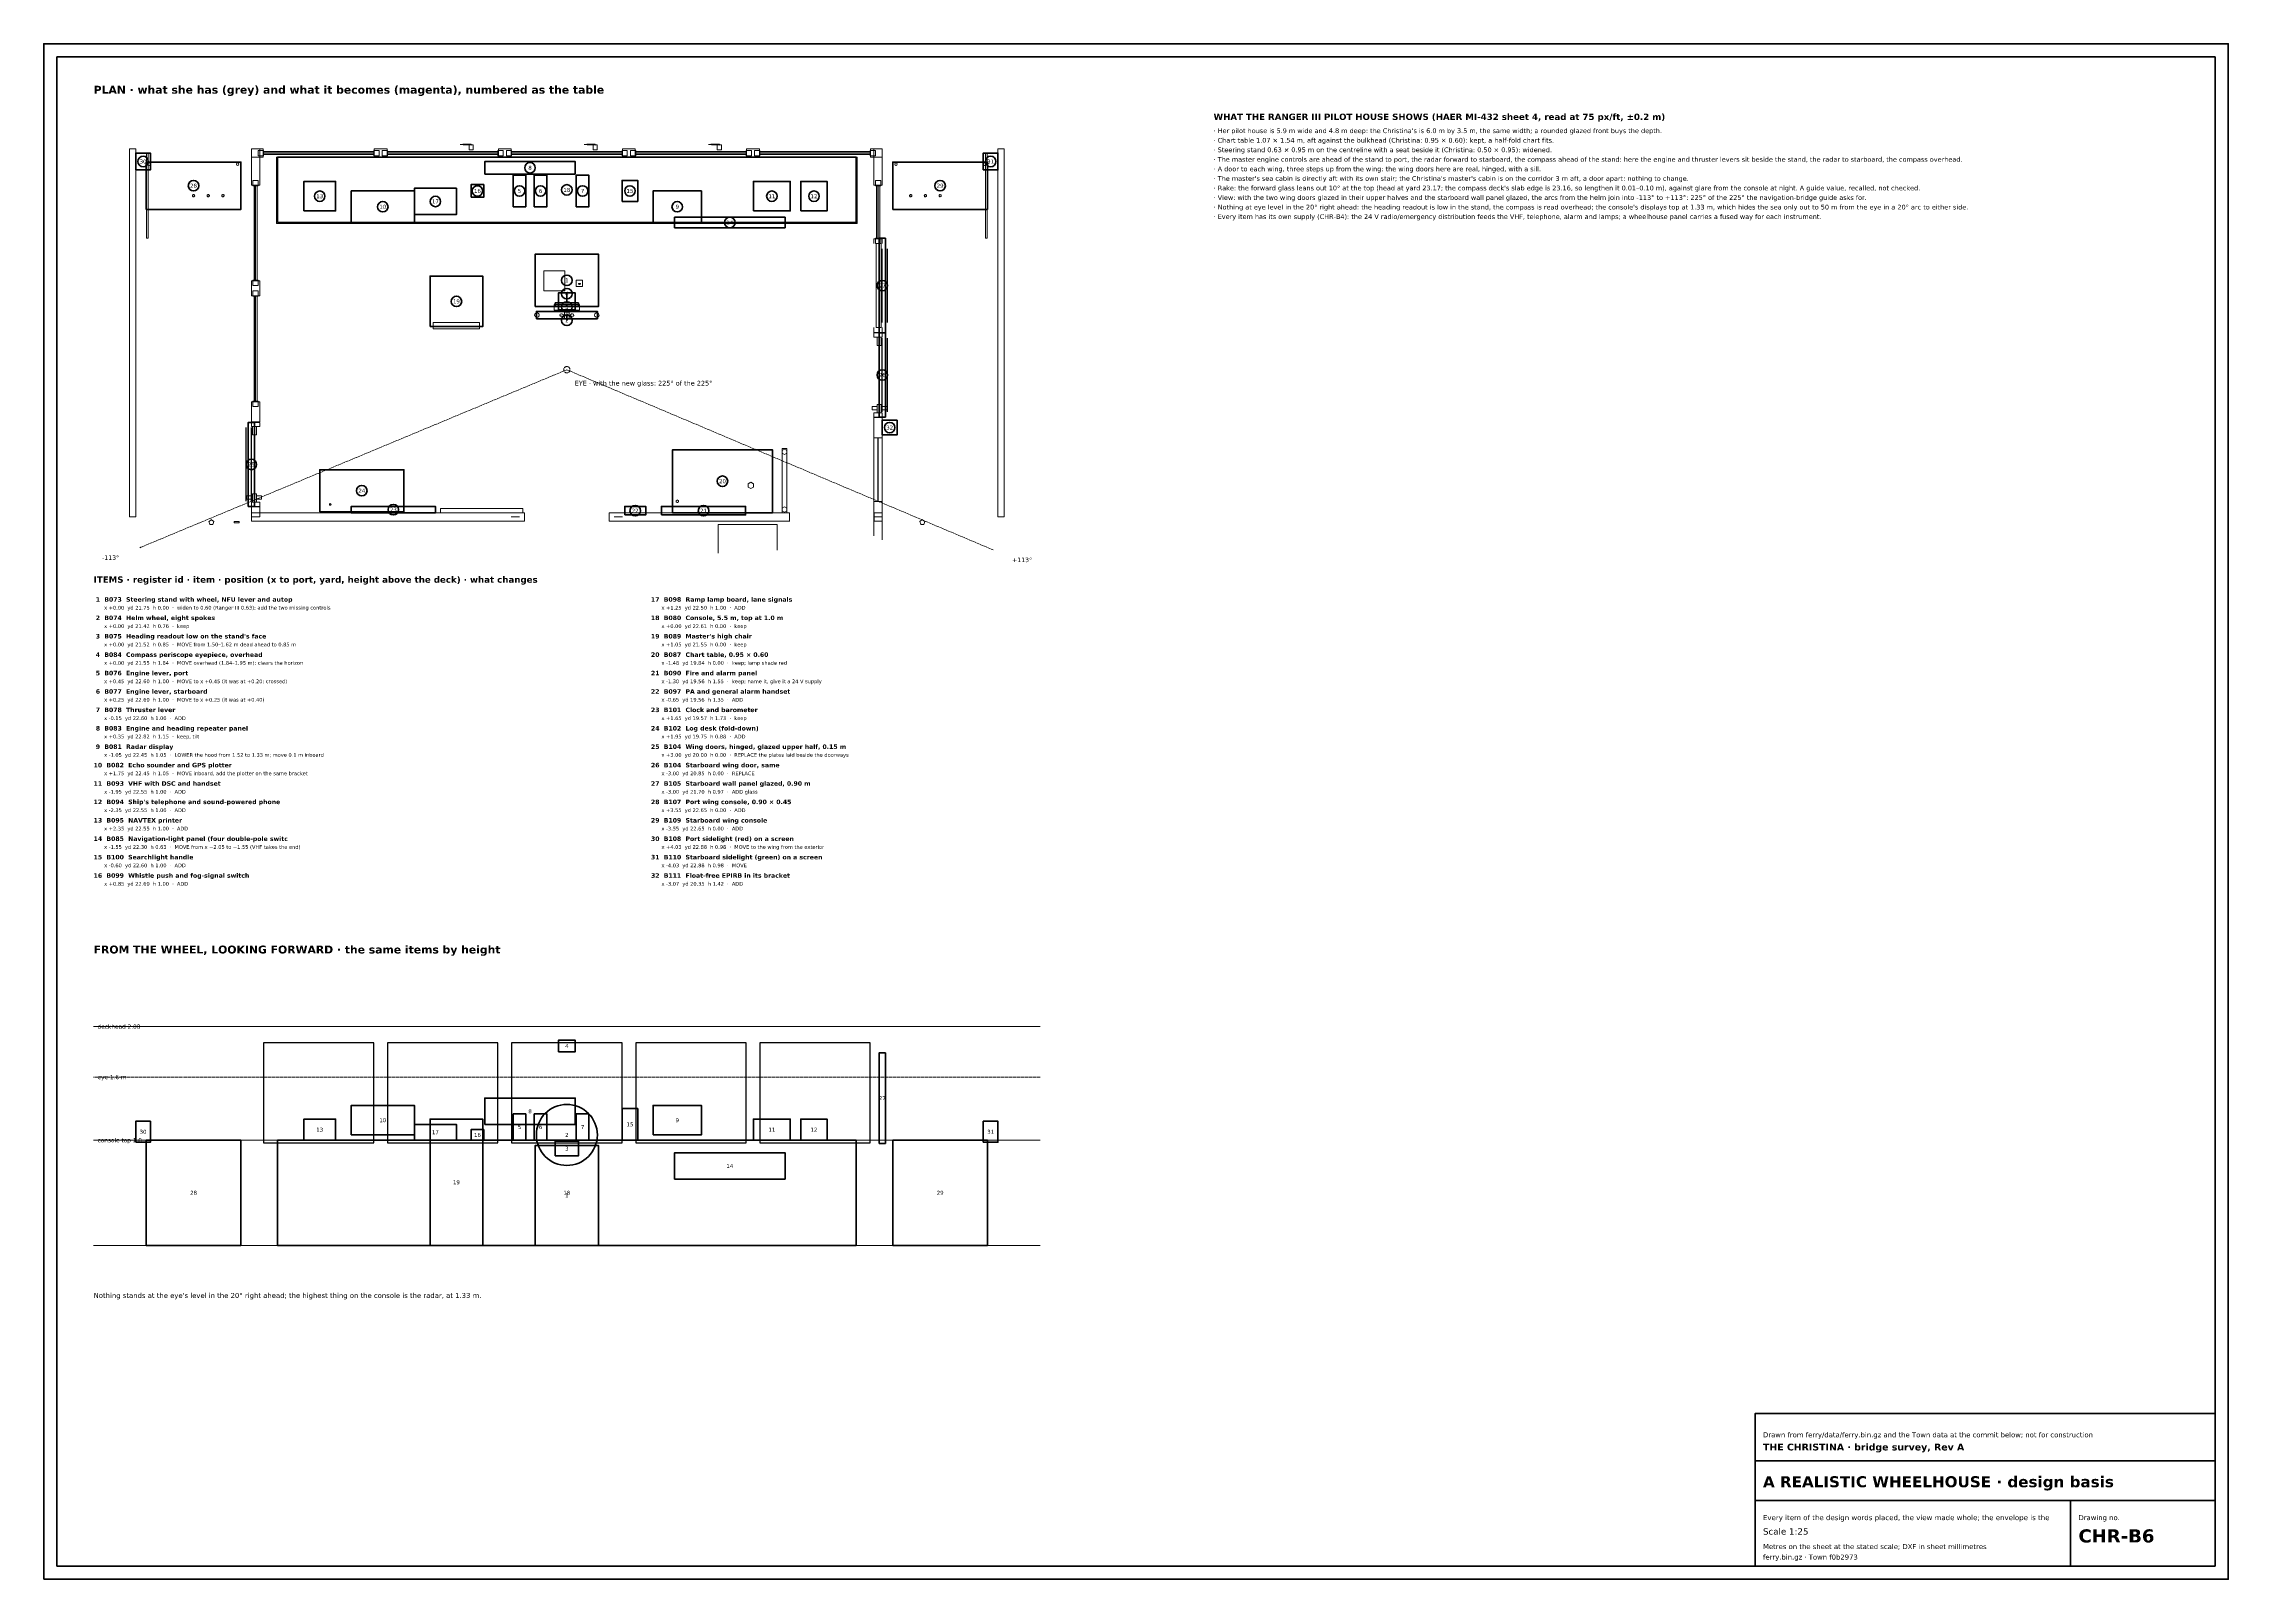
# Model space of a CAD drawing. Header units: millimetres. Extents: x 5 to 836, y 5 to 589.
import ezdxf
from ezdxf.enums import TextEntityAlignment as Align

# ---------------------------------------------------------------- set-up
doc = ezdxf.new("R2010")
doc.units = ezdxf.units.MM
doc.linetypes.add('DASHED', pattern=[1.524, 1.27, -0.254])
for name, color, linetype, lineweight, true_color in [('DIM', 2, 'CONTINUOUS', 13, 0x1e46a0), ('GLASS', 5, 'CONTINUOUS', 25, 0x1e5ac8), ('LOW', 8, 'CONTINUOUS', 13, 0x8c8c8c), ('NEW', 6, 'CONTINUOUS', 35, 0x960096), ('SIGHT', 30, 'DASHED', 18, 0xd76900)]:
    doc.layers.add(name, color=color, linetype=linetype, lineweight=lineweight, true_color=true_color)
for name, color, linetype, lineweight in [('FRAME', 7, 'CONTINUOUS', 50), ('TEXT', 7, 'CONTINUOUS', 18), ('TITLE', 7, 'CONTINUOUS', 35)]:
    doc.layers.add(name, color=color, linetype=linetype, lineweight=lineweight)
doc.styles.add('SANS', font='DejaVuSans.ttf')
doc.styles.add('SANSB', font='DejaVuSans-Bold.ttf')

msp = doc.modelspace()

# ---------------------------------------------------------------- linework, layer by layer
at = {"layer": 'DIM'}
for p, q in [((384, 215.2), (24, 215.2)), ((384, 172), (24, 172)), ((384, 132), (24, 132))]:
    msp.add_line(p, q, dxfattribs=at)
at = {"layer": 'FRAME'}
for points in [[(5, 5), (836, 5), (836, 589), (5, 589)], [(10, 10), (831, 10), (831, 584), (10, 584)]]:
    msp.add_lwpolyline(points, close=True, dxfattribs=at)
at = {"layer": 'GLASS'}
for p, q in [((130.6, 547.4), (88.6, 547.4)), ((177.8, 547.4), (135.8, 547.4)), ((225, 547.4), (183, 547.4)), ((272.2, 547.4), (230.2, 547.4)), ((319.4, 547.4), (277.4, 547.4)), ((85.6, 499), (85.6, 535)), ((322.4, 515), (322.4, 535)), ((324, 483), (324, 511)), ((326, 483), (326, 511)), ((85.6, 453), (85.6, 493)), ((324, 449), (324, 477)), ((326, 449), (326, 477)), ((82, 415), (82, 443)), ((84, 415), (84, 443)), ((322.4, 415), (322.4, 439))]:
    msp.add_line(p, q, dxfattribs=at)
for points in [[(88.6, 171), (130.6, 171), (130.6, 209), (88.6, 209)], [(135.8, 171), (177.8, 171), (177.8, 209), (135.8, 209)], [(183, 171), (225, 171), (225, 209), (183, 209)], [(230.2, 171), (272.2, 171), (272.2, 209), (230.2, 209)], [(277.4, 171), (319.4, 171), (319.4, 209), (277.4, 209)]]:
    msp.add_lwpolyline(points, close=True, dxfattribs=at)
at = {"layer": 'LOW'}
for p, q in [((37.6, 549.01), (37.6, 421.72)), ((37.6, 549.01), (37.82, 549.01)), ((40, 549.01), (37.82, 549.01)), ((40, 549.01), (40, 536.3)), ((84, 549.01), (84, 542.72)), ((84, 549.01), (85.74, 549.01)), ((84, 549.01), (84, 547.55)), ((84, 549.01), (86.42, 549.01)), ((87.2, 549.01), (85.74, 549.01)), ((88.44, 549.01), (86.42, 549.01)), ((87.2, 549.01), (87.2, 541.46)), ((88.44, 549.01), (88.44, 547.26)), ((130.76, 549.01), (130.76, 547.55)), ((130.76, 549.01), (133.42, 549.01)), ((135.64, 549.01), (133.42, 549.01)), ((135.64, 549.01), (135.64, 547.26)), ((163.43, 550.67), (164.41, 550.8)), ((163.65, 550.64), (163.43, 550.67)), ((164.58, 550.5), (163.65, 550.64)), ((164.41, 550.8), (164.59, 550.82)), ((164.96, 550.48), (164.58, 550.5)), ((167.61, 550.85), (164.59, 550.82)), ((167.6, 550.36), (164.96, 550.48)), ((166.83, 549.59), (166.83, 550.59)), ((167.59, 550.59), (166.83, 550.59)), ((166.83, 548.6), (166.83, 549.59)), ((166.83, 548.6), (167.59, 548.6)), ((167.6, 550.59), (167.59, 550.59)), ((167.6, 548.6), (167.59, 548.6)), ((167.61, 550.85), (167.6, 550.59)), ((167.61, 550.59), (167.6, 550.59)), ((167.6, 550.59), (167.6, 550.59)), ((167.6, 550.59), (167.6, 550.59)), ((167.6, 550.59), (167.6, 550.59)), ((167.6, 550.59), (167.6, 550.59)), ((167.6, 550.59), (167.6, 550.59)), ((167.6, 550.36), (167.6, 550.59)), ((167.61, 548.6), (167.6, 548.6)), ((167.6, 548.6), (167.6, 548.6)), ((167.6, 548.6), (167.6, 548.6)), ((167.6, 548.6), (167.6, 548.6)), ((168.38, 550.59), (167.61, 550.59)), ((168.38, 548.6), (167.61, 548.6)), ((168.38, 549.61), (168.38, 550.59)), ((168.38, 548.6), (168.38, 549.61)), ((177.96, 549.01), (177.96, 547.55)), ((177.96, 549.01), (180.62, 549.01)), ((182.84, 549.01), (180.62, 549.01)), ((182.84, 549.01), (182.84, 547.26)), ((210.63, 550.67), (211.61, 550.8)), ((210.85, 550.64), (210.63, 550.67)), ((211.78, 550.5), (210.85, 550.64)), ((211.61, 550.8), (211.78, 550.82)), ((214.8, 550.85), (211.78, 550.82)), ((212.16, 550.48), (211.78, 550.5)), ((214.79, 550.36), (212.16, 550.48)), ((214.03, 549.59), (214.03, 550.59)), ((214.79, 550.59), (214.03, 550.59)), ((214.03, 548.6), (214.03, 549.59)), ((214.03, 548.6), (214.79, 548.6)), ((214.8, 550.59), (214.79, 550.59)), ((214.79, 550.36), (214.8, 550.59)), ((214.8, 548.6), (214.79, 548.6)), ((214.8, 550.85), (214.8, 550.59)), ((214.81, 550.59), (214.8, 550.59)), ((214.8, 550.59), (214.8, 550.59)), ((214.8, 550.59), (214.8, 550.59)), ((214.8, 550.59), (214.8, 550.59)), ((214.8, 550.59), (214.8, 550.59)), ((214.8, 550.59), (214.8, 550.59)), ((214.81, 548.6), (214.8, 548.6)), ((214.8, 548.6), (214.8, 548.6)), ((214.8, 548.6), (214.8, 548.6)), ((214.8, 548.6), (214.8, 548.6)), ((215.57, 550.59), (214.81, 550.59)), ((215.57, 548.6), (214.81, 548.6)), ((215.57, 549.61), (215.57, 550.59)), ((215.57, 548.6), (215.57, 549.61)), ((225.16, 549.01), (225.16, 547.55)), ((225.16, 549.01), (227.82, 549.01)), ((230.04, 549.01), (227.82, 549.01)), ((230.04, 549.01), (230.04, 547.26)), ((257.83, 550.67), (258.81, 550.8)), ((258.05, 550.64), (257.83, 550.67)), ((258.98, 550.5), (258.05, 550.64)), ((258.81, 550.8), (258.99, 550.82)), ((259.37, 550.48), (258.98, 550.5)), ((262.01, 550.85), (258.99, 550.82)), ((262, 550.36), (259.37, 550.48)), ((261.23, 549.59), (261.23, 550.59)), ((261.99, 550.59), (261.23, 550.59)), ((261.23, 548.6), (261.23, 549.59)), ((261.23, 548.6), (261.99, 548.6)), ((262, 550.59), (261.99, 550.59)), ((262, 548.6), (261.99, 548.6)), ((262.01, 550.85), (262, 550.59)), ((262.01, 550.59), (262, 550.59)), ((262, 550.59), (262, 550.59)), ((262, 550.59), (262, 550.59)), ((262, 550.59), (262, 550.59)), ((262, 550.59), (262, 550.59)), ((262, 550.59), (262, 550.59)), ((262, 550.36), (262, 550.59)), ((262.01, 548.6), (262, 548.6)), ((262, 548.6), (262, 548.6)), ((262, 548.6), (262, 548.6)), ((262, 548.6), (262, 548.6)), ((262.77, 550.59), (262.01, 550.59)), ((262.77, 548.6), (262.01, 548.6)), ((262.77, 549.61), (262.77, 550.59)), ((262.77, 548.6), (262.77, 549.61)), ((272.36, 549.01), (272.36, 547.55)), ((272.36, 549.01), (275.02, 549.01)), ((277.24, 549.01), (275.02, 549.01)), ((277.24, 549.01), (277.24, 547.26)), ((319.56, 549.01), (319.56, 547.55)), ((319.56, 549.01), (321.98, 549.01)), ((320.8, 549.01), (320.8, 542.72)), ((320.8, 549.01), (322.55, 549.01)), ((324, 549.01), (321.98, 549.01)), ((324, 549.01), (322.55, 549.01)), ((324, 549.01), (324, 541.46)), ((324, 549.01), (324, 547.26)), ((368, 549.01), (368, 421.72)), ((368, 549.01), (368.22, 549.01)), ((370.4, 549.01), (368.22, 549.01)), ((370.4, 549.01), (370.4, 536.3)), ((40, 547.41), (45.04, 547.41)), ((40, 541.64), (40, 547.41)), ((40, 541), (40, 541.64)), ((45.04, 541), (40, 541)), ((44.08, 547.41), (44.67, 547.41)), ((44.08, 517.71), (44.08, 547.41)), ((44.67, 547.41), (44.72, 547.41)), ((44.72, 544.7), (44.72, 547.41)), ((44.72, 515.01), (44.72, 544.7)), ((44.72, 543.2), (44.85, 543.52)), ((44.73, 543.18), (44.72, 543.2)), ((44.86, 542.86), (44.73, 543.18)), ((44.85, 543.52), (44.86, 543.54)), ((44.86, 543.54), (45.18, 543.66)), ((44.88, 542.85), (44.86, 542.86)), ((45.2, 542.71), (44.88, 542.85)), ((45.04, 547.41), (45.6, 547.41)), ((45.6, 541), (45.04, 541)), ((45.18, 543.66), (45.2, 543.67)), ((45.2, 543.67), (45.52, 543.55)), ((45.22, 542.72), (45.2, 542.71)), ((45.54, 542.86), (45.22, 542.72)), ((45.52, 543.55), (45.54, 543.54)), ((45.54, 543.54), (45.67, 543.22)), ((45.55, 542.88), (45.54, 542.86)), ((45.68, 543.2), (45.55, 542.88)), ((45.6, 546.77), (45.6, 547.41)), ((45.6, 541), (45.6, 546.77)), ((45.67, 543.22), (45.68, 543.2)), ((78.32, 543.2), (78.45, 543.52)), ((78.33, 543.18), (78.32, 543.2)), ((78.46, 542.86), (78.33, 543.18)), ((78.45, 543.52), (78.46, 543.54)), ((78.46, 543.54), (78.78, 543.66)), ((78.48, 542.85), (78.46, 542.86)), ((78.8, 542.71), (78.48, 542.85)), ((78.78, 543.66), (78.8, 543.67)), ((78.8, 543.67), (79.12, 543.55)), ((78.82, 542.72), (78.8, 542.71)), ((79.14, 542.86), (78.82, 542.72)), ((79.12, 543.55), (79.14, 543.54)), ((79.14, 543.54), (79.27, 543.22)), ((79.15, 542.88), (79.14, 542.86)), ((79.28, 543.2), (79.15, 542.88)), ((79.27, 543.22), (79.28, 543.2)), ((84, 545.81), (84, 547.55)), ((84, 545.81), (86.02, 545.81)), ((84, 535.17), (84, 542.72)), ((88.44, 545.81), (86.02, 545.81)), ((86.6, 548.39), (86.6, 548.25)), ((86.6, 548.39), (88.46, 548.39)), ((86.6, 546.4), (86.6, 548.25)), ((86.6, 546.4), (86.74, 546.4)), ((88.6, 546.4), (86.74, 546.4)), ((87.2, 535.17), (87.2, 541.46)), ((88.44, 545.81), (88.44, 547.26)), ((88.6, 548.39), (88.46, 548.39)), ((88.6, 548.39), (88.6, 546.55)), ((88.6, 548.01), (88.6, 547.97)), ((88.6, 548.01), (129.49, 548.01)), ((88.6, 546.81), (88.6, 547.97)), ((88.6, 546.81), (89.71, 546.81)), ((88.6, 546.4), (88.6, 546.55)), ((130.6, 546.81), (89.71, 546.81)), ((93.6, 545.81), (94.07, 545.81)), ((93.6, 545.75), (93.6, 545.81)), ((93.6, 520.6), (93.6, 545.75)), ((94.07, 545.81), (314.4, 545.81)), ((130.6, 548.01), (129.49, 548.01)), ((130.6, 548.39), (130.6, 548.25)), ((130.6, 548.39), (132.46, 548.39)), ((130.6, 546.4), (130.6, 548.25)), ((130.6, 548.01), (130.6, 546.84)), ((130.6, 546.81), (130.6, 546.84)), ((130.6, 546.4), (130.74, 546.4)), ((132.6, 546.4), (130.74, 546.4)), ((130.76, 545.81), (130.76, 547.55)), ((130.76, 545.81), (132.98, 545.81)), ((132.6, 548.39), (132.46, 548.39)), ((132.6, 548.39), (132.6, 546.55)), ((132.6, 546.4), (132.6, 546.55)), ((135.64, 545.81), (132.98, 545.81)), ((133.8, 548.39), (133.8, 548.25)), ((133.8, 548.39), (135.66, 548.39)), ((133.8, 546.4), (133.8, 548.25)), ((133.8, 546.4), (133.94, 546.4)), ((135.8, 546.4), (133.94, 546.4)), ((135.64, 545.81), (135.64, 547.26)), ((135.8, 548.39), (135.66, 548.39)), ((135.8, 548.39), (135.8, 546.55)), ((135.8, 548.01), (135.8, 547.97)), ((135.8, 548.01), (176.7, 548.01)), ((135.8, 546.81), (135.8, 547.97)), ((135.8, 546.81), (136.9, 546.81)), ((135.8, 546.4), (135.8, 546.55)), ((177.8, 546.81), (136.9, 546.81)), ((177.8, 548.01), (176.7, 548.01)), ((177.8, 548.39), (177.8, 548.25)), ((177.8, 548.39), (179.66, 548.39)), ((177.8, 546.4), (177.8, 548.25)), ((177.8, 548.01), (177.8, 546.84)), ((177.8, 546.81), (177.8, 546.84)), ((177.8, 546.4), (177.94, 546.4)), ((179.8, 546.4), (177.94, 546.4)), ((177.96, 545.81), (177.96, 547.55)), ((177.96, 545.81), (180.18, 545.81)), ((179.8, 548.39), (179.66, 548.39)), ((179.8, 548.39), (179.8, 546.55)), ((179.8, 546.4), (179.8, 546.55)), ((182.84, 545.81), (180.18, 545.81)), ((181, 548.39), (181, 548.25)), ((181, 548.39), (182.86, 548.39)), ((181, 546.4), (181, 548.25)), ((181, 546.4), (181.14, 546.4)), ((183, 546.4), (181.14, 546.4)), ((182.84, 545.81), (182.84, 547.26)), ((183, 548.39), (182.86, 548.39)), ((183, 548.39), (183, 546.55)), ((183, 548.01), (183, 547.97)), ((183, 548.01), (223.89, 548.01)), ((183, 546.81), (183, 547.97)), ((183, 546.81), (184.11, 546.81)), ((183, 546.4), (183, 546.55)), ((225, 546.81), (184.11, 546.81)), ((225, 548.01), (223.89, 548.01)), ((225, 548.39), (225, 548.25)), ((225, 548.39), (226.86, 548.39)), ((225, 546.4), (225, 548.25)), ((225, 548.01), (225, 546.84)), ((225, 546.81), (225, 546.84)), ((225, 546.4), (225.14, 546.4)), ((227, 546.4), (225.14, 546.4)), ((225.16, 545.81), (225.16, 547.55)), ((225.16, 545.81), (227.38, 545.81)), ((227, 548.39), (226.86, 548.39)), ((227, 548.39), (227, 546.55)), ((227, 546.4), (227, 546.55)), ((230.04, 545.81), (227.38, 545.81)), ((228.2, 548.39), (228.2, 548.25)), ((228.2, 548.39), (230.06, 548.39)), ((228.2, 546.4), (228.2, 548.25)), ((228.2, 546.4), (228.34, 546.4)), ((230.2, 546.4), (228.34, 546.4)), ((230.04, 545.81), (230.04, 547.26)), ((230.2, 548.39), (230.06, 548.39)), ((230.2, 548.39), (230.2, 546.55)), ((230.2, 548.01), (230.2, 547.97)), ((230.2, 548.01), (271.1, 548.01)), ((230.2, 546.81), (230.2, 547.97)), ((230.2, 546.81), (231.3, 546.81)), ((230.2, 546.4), (230.2, 546.55)), ((272.2, 546.81), (231.3, 546.81)), ((272.2, 548.01), (271.1, 548.01)), ((272.2, 548.39), (272.2, 548.25)), ((272.2, 548.39), (274.06, 548.39)), ((272.2, 546.4), (272.2, 548.25)), ((272.2, 548.01), (272.2, 546.84)), ((272.2, 546.81), (272.2, 546.84)), ((272.2, 546.4), (272.34, 546.4)), ((274.2, 546.4), (272.34, 546.4)), ((272.36, 545.81), (272.36, 547.55)), ((272.36, 545.81), (274.58, 545.81)), ((274.2, 548.39), (274.06, 548.39)), ((274.2, 548.39), (274.2, 546.55)), ((274.2, 546.4), (274.2, 546.55)), ((277.24, 545.81), (274.58, 545.81)), ((275.4, 548.39), (275.4, 548.25)), ((275.4, 548.39), (277.26, 548.39)), ((275.4, 546.4), (275.4, 548.25)), ((275.4, 546.4), (275.54, 546.4)), ((277.4, 546.4), (275.54, 546.4)), ((277.24, 545.81), (277.24, 547.26)), ((277.4, 548.39), (277.26, 548.39)), ((277.4, 548.39), (277.4, 546.55)), ((277.4, 548.01), (277.4, 547.97)), ((277.4, 548.01), (318.29, 548.01)), ((277.4, 546.81), (277.4, 547.97)), ((277.4, 546.81), (278.51, 546.81)), ((277.4, 546.4), (277.4, 546.55)), ((319.4, 546.81), (278.51, 546.81)), ((314.4, 520.66), (314.4, 545.81)), ((319.4, 548.01), (318.29, 548.01)), ((319.4, 548.39), (319.4, 548.25)), ((319.4, 548.39), (321.26, 548.39)), ((319.4, 546.4), (319.4, 548.25)), ((319.4, 548.01), (319.4, 546.84)), ((319.4, 546.81), (319.4, 546.84)), ((319.4, 546.4), (319.54, 546.4)), ((321.4, 546.4), (319.54, 546.4)), ((319.56, 545.81), (319.56, 547.55)), ((319.56, 545.81), (321.58, 545.81)), ((320.8, 535.17), (320.8, 542.72)), ((321.4, 548.39), (321.26, 548.39)), ((321.4, 548.39), (321.4, 546.55)), ((321.4, 546.4), (321.4, 546.55)), ((324, 545.81), (321.58, 545.81)), ((324, 545.81), (324, 547.26)), ((324, 535.17), (324, 541.46)), ((328.72, 543.2), (328.85, 543.52)), ((328.73, 543.18), (328.72, 543.2)), ((328.86, 542.86), (328.73, 543.18)), ((328.85, 543.52), (328.86, 543.54)), ((328.86, 543.54), (329.18, 543.66)), ((328.88, 542.85), (328.86, 542.86)), ((329.2, 542.71), (328.88, 542.85)), ((329.18, 543.66), (329.2, 543.67)), ((329.2, 543.67), (329.52, 543.55)), ((329.22, 542.72), (329.2, 542.71)), ((329.54, 542.86), (329.22, 542.72)), ((329.52, 543.55), (329.54, 543.54)), ((329.54, 543.54), (329.67, 543.22)), ((329.55, 542.88), (329.54, 542.86)), ((329.68, 543.2), (329.55, 542.88)), ((329.67, 543.22), (329.68, 543.2)), ((362.32, 543.2), (362.45, 543.52)), ((362.33, 543.18), (362.32, 543.2)), ((362.46, 542.86), (362.33, 543.18)), ((362.4, 547.41), (367.44, 547.41)), ((362.4, 541.64), (362.4, 547.41)), ((362.4, 541), (362.4, 541.64)), ((367.44, 541), (362.4, 541)), ((362.45, 543.52), (362.46, 543.54)), ((362.46, 543.54), (362.78, 543.66)), ((362.48, 542.85), (362.46, 542.86)), ((362.8, 542.71), (362.48, 542.85)), ((362.78, 543.66), (362.8, 543.67)), ((362.8, 543.67), (363.12, 543.55)), ((362.82, 542.72), (362.8, 542.71)), ((363.14, 542.86), (362.82, 542.72)), ((363.12, 543.55), (363.14, 543.54)), ((363.14, 543.54), (363.27, 543.22)), ((363.15, 542.88), (363.14, 542.86)), ((363.28, 543.2), (363.15, 542.88)), ((363.27, 543.22), (363.28, 543.2)), ((363.28, 547.41), (363.87, 547.41)), ((363.28, 517.71), (363.28, 547.41)), ((363.87, 547.41), (363.92, 547.41)), ((363.92, 544.7), (363.92, 547.41)), ((363.92, 515.01), (363.92, 544.7)), ((367.44, 547.41), (368, 547.41)), ((368, 541), (367.44, 541)), ((368, 546.77), (368, 547.41)), ((368, 541), (368, 546.77)), ((40, 409.01), (40, 536.3)), ((84, 535.17), (85.45, 535.17)), ((84.6, 537.01), (84.6, 536.85)), ((84.6, 537.01), (86.44, 537.01)), ((84.6, 535), (84.6, 536.85)), ((84.6, 535), (84.76, 535)), ((86.6, 535), (84.76, 535)), ((85, 535), (85, 533.94)), ((85, 535), (86.17, 535)), ((85, 499.01), (85, 533.94)), ((87.2, 535.17), (85.45, 535.17)), ((86.2, 535), (86.17, 535)), ((86.2, 535), (86.2, 500.07)), ((86.6, 537.01), (86.44, 537.01)), ((86.6, 537.01), (86.6, 535.16)), ((86.6, 535), (86.6, 535.16)), ((320.8, 535.17), (322.26, 535.17)), ((321.4, 537.01), (321.4, 536.85)), ((321.4, 537.01), (323.24, 537.01)), ((321.4, 535), (321.4, 536.85)), ((321.4, 535), (321.56, 535)), ((323.4, 535), (321.56, 535)), ((321.8, 535), (321.8, 534.41)), ((321.8, 535), (322.96, 535)), ((321.8, 515.01), (321.8, 534.41)), ((324, 535.17), (322.26, 535.17)), ((323, 535), (322.96, 535)), ((323, 535), (323, 515.6)), ((323.4, 537.01), (323.24, 537.01)), ((323.4, 537.01), (323.4, 535.16)), ((323.4, 535), (323.4, 535.16)), ((370.4, 409.01), (370.4, 536.3)), ((61.57, 531.26), (61.62, 531.38)), ((61.59, 531.12), (61.57, 531.26)), ((61.61, 531), (61.59, 531.12)), ((61.72, 530.9), (61.61, 531)), ((61.62, 531.38), (61.69, 531.52)), ((61.69, 531.52), (61.8, 531.57)), ((61.8, 530.81), (61.72, 530.9)), ((61.8, 531.57), (61.93, 531.62)), ((61.95, 530.79), (61.8, 530.81)), ((61.93, 531.62), (62.05, 531.61)), ((62.07, 530.77), (61.95, 530.79)), ((62.05, 531.61), (62.2, 531.58)), ((62.2, 530.84), (62.07, 530.77)), ((62.2, 531.58), (62.28, 531.5)), ((62.31, 530.9), (62.2, 530.84)), ((62.28, 531.5), (62.39, 531.39)), ((62.38, 531.03), (62.31, 530.9)), ((62.43, 531.13), (62.38, 531.03)), ((62.39, 531.39), (62.41, 531.28)), ((62.41, 531.28), (62.43, 531.13)), ((67.17, 531.26), (67.22, 531.38)), ((67.19, 531.12), (67.17, 531.26)), ((67.21, 531), (67.19, 531.12)), ((67.31, 530.9), (67.21, 531)), ((67.22, 531.38), (67.29, 531.52)), ((67.29, 531.52), (67.4, 531.57)), ((67.4, 530.81), (67.31, 530.9)), ((67.4, 531.57), (67.53, 531.62)), ((67.55, 530.79), (67.4, 530.81)), ((67.53, 531.62), (67.65, 531.61)), ((67.67, 530.77), (67.55, 530.79)), ((67.65, 531.61), (67.8, 531.58)), ((67.8, 530.84), (67.67, 530.77)), ((67.8, 531.58), (67.89, 531.5)), ((67.91, 530.9), (67.8, 530.84)), ((67.89, 531.5), (67.99, 531.39)), ((67.98, 531.03), (67.91, 530.9)), ((68.04, 531.13), (67.98, 531.03)), ((67.99, 531.39), (68.01, 531.28)), ((68.01, 531.28), (68.04, 531.13)), ((72.76, 531.26), (72.82, 531.38)), ((72.79, 531.12), (72.76, 531.26)), ((72.81, 531), (72.79, 531.12)), ((72.92, 530.9), (72.81, 531)), ((72.82, 531.38), (72.89, 531.52)), ((72.89, 531.52), (73, 531.57)), ((73, 530.81), (72.92, 530.9)), ((73, 531.57), (73.13, 531.62)), ((73.15, 530.79), (73, 530.81)), ((73.13, 531.62), (73.25, 531.61)), ((73.27, 530.77), (73.15, 530.79)), ((73.25, 531.61), (73.4, 531.58)), ((73.4, 530.84), (73.27, 530.77)), ((73.4, 531.58), (73.49, 531.5)), ((73.51, 530.9), (73.4, 530.84)), ((73.49, 531.5), (73.59, 531.39)), ((73.58, 531.03), (73.51, 530.9)), ((73.63, 531.13), (73.58, 531.03)), ((73.59, 531.39), (73.61, 531.28)), ((73.61, 531.28), (73.63, 531.13)), ((334.37, 531.26), (334.42, 531.38)), ((334.39, 531.12), (334.37, 531.26)), ((334.41, 531), (334.39, 531.12)), ((334.51, 530.9), (334.41, 531)), ((334.42, 531.38), (334.49, 531.52)), ((334.49, 531.52), (334.6, 531.57)), ((334.6, 530.81), (334.51, 530.9)), ((334.6, 531.57), (334.73, 531.62)), ((334.75, 530.79), (334.6, 530.81)), ((334.73, 531.62), (334.85, 531.61)), ((334.87, 530.77), (334.75, 530.79)), ((334.85, 531.61), (335, 531.58)), ((335, 530.84), (334.87, 530.77)), ((335, 531.58), (335.08, 531.5)), ((335.11, 530.9), (335, 530.84)), ((335.08, 531.5), (335.19, 531.39)), ((335.18, 531.03), (335.11, 530.9)), ((335.24, 531.13), (335.18, 531.03)), ((335.19, 531.39), (335.21, 531.28)), ((335.21, 531.28), (335.24, 531.13)), ((339.96, 531.26), (340.02, 531.38)), ((339.99, 531.12), (339.96, 531.26)), ((340.01, 531), (339.99, 531.12)), ((340.11, 530.9), (340.01, 531)), ((340.02, 531.38), (340.09, 531.52)), ((340.09, 531.52), (340.2, 531.57)), ((340.2, 530.81), (340.11, 530.9)), ((340.2, 531.57), (340.33, 531.62)), ((340.35, 530.79), (340.2, 530.81)), ((340.33, 531.62), (340.45, 531.61)), ((340.47, 530.77), (340.35, 530.79)), ((340.45, 531.61), (340.6, 531.58)), ((340.6, 530.84), (340.47, 530.77)), ((340.6, 531.58), (340.69, 531.5)), ((340.71, 530.9), (340.6, 530.84)), ((340.69, 531.5), (340.79, 531.39)), ((340.78, 531.03), (340.71, 530.9)), ((340.83, 531.13), (340.78, 531.03)), ((340.79, 531.39), (340.81, 531.28)), ((340.81, 531.28), (340.83, 531.13)), ((345.57, 531.26), (345.62, 531.38)), ((345.59, 531.12), (345.57, 531.26)), ((345.61, 531), (345.59, 531.12)), ((345.72, 530.9), (345.61, 531)), ((345.62, 531.38), (345.69, 531.52)), ((345.69, 531.52), (345.8, 531.57)), ((345.8, 530.81), (345.72, 530.9)), ((345.8, 531.57), (345.93, 531.62)), ((345.95, 530.79), (345.8, 530.81)), ((345.93, 531.62), (346.05, 531.61)), ((346.07, 530.77), (345.95, 530.79)), ((346.05, 531.61), (346.2, 531.58)), ((346.2, 530.84), (346.07, 530.77)), ((346.2, 531.58), (346.28, 531.5)), ((346.31, 530.9), (346.2, 530.84)), ((346.28, 531.5), (346.39, 531.39)), ((346.38, 531.03), (346.31, 530.9)), ((346.43, 531.13), (346.38, 531.03)), ((346.39, 531.39), (346.41, 531.28)), ((346.41, 531.28), (346.43, 531.13)), ((44.08, 515.01), (44.08, 517.71)), ((94.07, 520.6), (93.6, 520.6)), ((314.4, 520.6), (94.07, 520.6)), ((314.4, 520.6), (314.4, 520.66)), ((323, 515.01), (323, 515.6)), ((363.28, 515.01), (363.28, 517.71)), ((44.67, 515.01), (44.08, 515.01)), ((44.72, 515.01), (44.67, 515.01)), ((320.8, 514.84), (322.55, 514.84)), ((320.8, 514.84), (320.8, 513.06)), ((320.8, 513.06), (320.8, 513)), ((321.4, 515.01), (321.4, 514.85)), ((321.4, 515.01), (323.24, 515.01)), ((321.4, 513), (321.4, 514.85)), ((321.4, 513), (321.56, 513)), ((323.4, 513), (321.56, 513)), ((321.6, 513), (322.4, 513)), ((321.6, 500.23), (321.6, 513)), ((321.8, 515.01), (321.83, 515.01)), ((323, 515.01), (321.83, 515.01)), ((322.4, 513), (323.6, 513)), ((324, 514.84), (322.55, 514.84)), ((323.4, 515.01), (323.24, 515.01)), ((323.4, 515.01), (323.4, 513.16)), ((323.4, 513), (323.4, 513.16)), ((323.6, 493.77), (323.6, 513)), ((324, 514.84), (324, 514.77)), ((324, 514.77), (324, 513)), ((363.87, 515.01), (363.28, 515.01)), ((363.92, 515.01), (363.87, 515.01)), ((84, 498.84), (84, 496.26)), ((84, 498.84), (85.74, 498.84)), ((84.6, 499.01), (84.6, 498.85)), ((84.6, 499.01), (86.44, 499.01)), ((84.6, 497), (84.6, 498.85)), ((85, 499.01), (85.04, 499.01)), ((86.2, 499.01), (85.04, 499.01)), ((87.2, 498.84), (85.74, 498.84)), ((86.2, 499.01), (86.2, 500.07)), ((86.6, 499.01), (86.44, 499.01)), ((86.6, 499.01), (86.6, 497.16)), ((87.2, 498.84), (87.2, 495.74)), ((195.2, 502.6), (196.8, 502.6)), ((195.2, 501.4), (195.2, 502.6)), ((195.2, 495.01), (195.2, 501.4)), ((196.8, 502.6), (203.2, 502.6)), ((203.2, 501.4), (203.2, 502.6)), ((203.2, 495.01), (203.2, 501.4)), ((207.6, 499.01), (207.61, 499.01)), ((207.6, 499), (207.6, 499.01)), ((207.6, 496.6), (207.6, 499)), ((207.61, 499.01), (210, 499.01)), ((210, 496.6), (210, 499.01)), ((321.6, 481.01), (321.6, 500.23)), ((84, 493.16), (84, 496.26)), ((84, 493.16), (85.45, 493.16)), ((84.6, 497), (84.76, 497)), ((84.6, 494.99), (84.6, 494.84)), ((84.6, 494.99), (86.44, 494.99)), ((84.6, 493.01), (84.6, 494.84)), ((84.6, 493.01), (84.76, 493.01)), ((86.6, 497), (84.76, 497)), ((86.6, 493.01), (84.76, 493.01)), ((85, 493.01), (85, 491.83)), ((85, 493.01), (86.17, 493.01)), ((85, 453), (85, 491.83)), ((87.2, 493.16), (85.45, 493.16)), ((86.2, 493.01), (86.17, 493.01)), ((86.2, 493.01), (86.2, 454.18)), ((86.6, 494.99), (86.44, 494.99)), ((86.6, 497), (86.6, 497.16)), ((86.6, 494.99), (86.6, 493.17)), ((86.6, 493.01), (86.6, 493.17)), ((87.2, 493.16), (87.2, 495.74)), ((195.2, 495.01), (201.6, 495.01)), ((201.6, 495.01), (203.2, 495.01)), ((207.61, 496.6), (207.6, 496.6)), ((210, 496.6), (207.61, 496.6)), ((208.42, 497.78), (208.44, 497.62)), ((208.42, 497.78), (208.77, 497.78)), ((208.45, 497.62), (208.44, 497.62)), ((208.62, 497.44), (208.45, 497.62)), ((208.86, 497.4), (208.62, 497.44)), ((208.62, 497.44), (208.62, 497.44)), ((208.77, 497.78), (208.79, 497.78)), ((208.79, 497.78), (208.8, 497.78)), ((208.8, 497.78), (208.81, 497.78)), ((208.81, 497.78), (208.89, 497.78)), ((209.08, 497.51), (208.86, 497.4)), ((208.86, 497.4), (208.86, 497.4)), ((209.19, 497.79), (208.89, 497.78)), ((209.2, 497.73), (209.08, 497.51)), ((209.08, 497.51), (209.08, 497.51)), ((209.19, 497.79), (209.2, 497.73)), ((209.2, 497.73), (209.2, 497.73)), ((210, 496.6), (210, 496.6)), ((323.6, 481.01), (323.6, 493.77)), ((153.2, 482.99), (160.09, 482.99)), ((153.2, 482.06), (153.2, 482.99)), ((153.2, 480.6), (153.2, 482.06)), ((160.09, 482.99), (170.8, 482.99)), ((170.8, 481.54), (170.8, 482.99)), ((191.87, 486.19), (191.75, 485.81)), ((191.75, 485.81), (191.79, 485.66)), ((191.79, 485.66), (191.91, 485.28)), ((191.91, 486.32), (191.87, 486.19)), ((192.25, 486.57), (191.91, 486.32)), ((191.91, 485.28), (192.03, 485.19)), ((192.03, 485.19), (192.36, 484.96)), ((192.36, 486.64), (192.25, 486.57)), ((192.79, 486.64), (192.36, 486.64)), ((192.36, 484.96), (192.49, 484.96)), ((192.49, 484.96), (192.9, 484.96)), ((192.9, 486.64), (192.79, 486.64)), ((193.26, 486.38), (192.9, 486.64)), ((192.9, 484.96), (192.99, 485.02)), ((192.99, 485.02), (193.34, 485.28)), ((193.34, 486.32), (193.26, 486.38)), ((193.48, 485.89), (193.34, 486.32)), ((193.34, 485.28), (193.37, 485.37)), ((193.37, 485.37), (193.51, 485.81)), ((193.51, 485.81), (193.48, 485.89)), ((199.2, 489.8), (199.21, 489.8)), ((199.2, 487.6), (199.2, 489.8)), ((199.2, 489.8), (199.2, 489.8)), ((199.21, 487.6), (199.2, 487.6)), ((199.21, 489.8), (208.8, 489.8)), ((208.8, 487.6), (199.21, 487.6)), ((201.33, 485.77), (201.31, 485.72)), ((201.31, 485.72), (201.56, 485.43)), ((201.43, 486.08), (201.33, 485.77)), ((201.48, 486.1), (201.43, 486.08)), ((201.88, 486.29), (201.48, 486.1)), ((201.56, 485.43), (201.59, 485.39)), ((201.59, 485.39), (202.07, 485.32)), ((201.93, 486.28), (201.88, 486.29)), ((202.4, 486.2), (201.93, 486.28)), ((202.07, 485.32), (202.12, 485.31)), ((202.12, 485.31), (202.54, 485.52)), ((202.41, 486.18), (202.4, 486.2)), ((202.67, 485.88), (202.41, 486.18)), ((202.54, 485.52), (202.56, 485.53)), ((202.56, 485.53), (202.67, 485.86)), ((202.67, 485.86), (202.67, 485.88)), ((203.11, 484.58), (203.11, 487.2)), ((203.17, 487.2), (203.11, 487.2)), ((203.11, 484.4), (203.11, 484.58)), ((203.11, 484.4), (203.17, 484.4)), ((204, 487.2), (203.17, 487.2)), ((204, 484.4), (203.17, 484.4)), ((203.66, 486.13), (203.52, 485.81)), ((203.52, 485.81), (203.66, 485.47)), ((203.52, 485.81), (203.52, 485.81)), ((204, 486.28), (203.66, 486.13)), ((203.66, 486.13), (203.66, 486.13)), ((203.66, 485.47), (204, 485.32)), ((203.66, 485.47), (203.66, 485.47)), ((204.83, 487.2), (204, 487.2)), ((204.34, 486.13), (204, 486.28)), ((204, 486.28), (204, 486.28)), ((204, 485.32), (204.34, 485.47)), ((204, 485.32), (204, 485.32)), ((204.83, 484.4), (204, 484.4)), ((204.48, 485.81), (204.34, 486.13)), ((204.34, 486.13), (204.34, 486.13)), ((204.34, 485.47), (204.48, 485.81)), ((204.34, 485.47), (204.34, 485.47)), ((204.48, 485.81), (204.48, 485.81)), ((204.89, 487.2), (204.83, 487.2)), ((204.89, 484.4), (204.83, 484.4)), ((204.89, 487.02), (204.89, 487.2)), ((204.89, 484.4), (204.89, 487.02)), ((205.34, 485.89), (205.33, 485.88)), ((205.33, 485.88), (205.44, 485.55)), ((205.6, 486.2), (205.34, 485.89)), ((205.44, 485.55), (205.44, 485.53)), ((205.44, 485.53), (205.85, 485.33)), ((205.63, 486.21), (205.6, 486.2)), ((206.12, 486.29), (205.63, 486.21)), ((205.85, 485.33), (205.88, 485.31)), ((205.88, 485.31), (206.35, 485.38)), ((206.16, 486.27), (206.12, 486.29)), ((206.57, 486.08), (206.16, 486.27)), ((206.35, 485.38), (206.41, 485.39)), ((206.41, 485.39), (206.65, 485.68)), ((206.59, 486.03), (206.57, 486.08)), ((206.69, 485.72), (206.59, 486.03)), ((206.65, 485.68), (206.69, 485.72)), ((208.8, 487.61), (208.8, 489.8)), ((208.8, 487.6), (208.8, 487.61)), ((214.49, 485.81), (214.63, 486.23)), ((214.52, 485.72), (214.49, 485.81)), ((214.66, 485.28), (214.52, 485.72)), ((214.63, 486.23), (214.66, 486.32)), ((214.66, 486.32), (215.01, 486.58)), ((214.74, 485.22), (214.66, 485.28)), ((215.1, 484.96), (214.74, 485.22)), ((215.01, 486.58), (215.1, 486.64)), ((215.1, 486.64), (215.51, 486.64)), ((215.21, 484.96), (215.1, 484.96)), ((215.64, 484.96), (215.21, 484.96)), ((215.51, 486.64), (215.64, 486.64)), ((215.64, 486.64), (215.97, 486.41)), ((215.75, 485.03), (215.64, 484.96)), ((216.09, 485.28), (215.75, 485.03)), ((215.97, 486.41), (216.09, 486.32)), ((216.09, 486.32), (216.21, 485.95)), ((216.13, 485.42), (216.09, 485.28)), ((216.25, 485.81), (216.13, 485.42)), ((216.21, 485.95), (216.25, 485.81)), ((160.09, 480.6), (153.2, 480.6)), ((170.8, 480.6), (160.09, 480.6)), ((170.8, 480.6), (170.8, 481.54)), ((320.8, 479.23), (320.8, 481.01)), ((320.8, 479.17), (320.8, 479.23)), ((320.8, 479.17), (322.26, 479.17)), ((320.8, 479), (322.46, 479)), ((320.8, 478.17), (320.8, 479)), ((320.8, 477.4), (320.8, 478.17)), ((322.46, 477.4), (320.8, 477.4)), ((322.4, 481.01), (321.6, 481.01)), ((322, 477.4), (323.5, 477.4)), ((322, 474.39), (322, 477.4)), ((322, 474.19), (322, 474.39)), ((323.5, 474.19), (322, 474.19)), ((324, 479.17), (322.26, 479.17)), ((323.6, 481.01), (322.4, 481.01)), ((322.46, 479), (324, 479)), ((324, 477.4), (322.46, 477.4)), ((322.8, 453.21), (322.8, 474.19)), ((323.5, 477.4), (323.6, 477.4)), ((323.6, 474.19), (323.5, 474.19)), ((323.6, 477.19), (323.6, 477.4)), ((323.6, 474.19), (323.6, 477.19)), ((324, 480.94), (324, 481.01)), ((324, 479.17), (324, 480.94)), ((324, 478.22), (324, 479)), ((324, 477.4), (324, 478.22)), ((84, 452.83), (84, 449.35)), ((84, 452.83), (85.74, 452.83)), ((84, 445.17), (84, 449.35)), ((84.6, 453), (84.6, 452.85)), ((84.6, 453), (86.44, 453)), ((84.6, 451), (84.6, 452.85)), ((84.6, 451), (84.76, 451)), ((86.6, 451), (84.76, 451)), ((85, 453), (85.04, 453)), ((86.2, 453), (85.04, 453)), ((87.2, 452.83), (85.74, 452.83)), ((86.2, 453), (86.2, 454.18)), ((86.6, 453), (86.44, 453)), ((86.6, 453), (86.6, 451.15)), ((86.6, 451), (86.6, 451.15)), ((87.2, 452.83), (87.2, 448.65)), ((320.2, 451), (321.64, 451)), ((320.2, 450.04), (320.2, 451)), ((320.2, 449.8), (320.2, 450.04)), ((321.64, 449.8), (320.2, 449.8)), ((321.64, 451), (322, 451)), ((322, 449.8), (321.64, 449.8)), ((322, 451.81), (323.5, 451.81)), ((322, 448.81), (322, 451.81)), ((322, 450.76), (322, 451)), ((322, 449.8), (322, 450.76)), ((322, 448.6), (322, 448.81)), ((322.8, 451.81), (322.8, 453.21)), ((323.5, 451.81), (323.6, 451.81)), ((323.6, 451.61), (323.6, 451.81)), ((323.6, 448.6), (323.6, 451.61)), ((324, 451), (325.44, 451)), ((324, 450.04), (324, 451)), ((324, 449.8), (324, 450.04)), ((325.44, 449.8), (324, 449.8)), ((325.44, 451), (325.8, 451)), ((325.8, 449.8), (325.44, 449.8)), ((325.8, 450.76), (325.8, 451)), ((325.8, 449.8), (325.8, 450.76)), ((84, 445.17), (85.45, 445.17)), ((84, 444.99), (85.65, 444.99)), ((84, 444.17), (84, 444.99)), ((84, 443.39), (84, 444.17)), ((85.65, 443.39), (84, 443.39)), ((84.4, 443.39), (85.9, 443.39)), ((84.4, 440.41), (84.4, 443.39)), ((87.2, 445.17), (85.45, 445.17)), ((85.65, 444.99), (87.2, 444.99)), ((87.2, 443.39), (85.65, 443.39)), ((85.9, 443.39), (86, 443.39)), ((86, 443.19), (86, 443.39)), ((86, 440.21), (86, 443.19)), ((87.2, 445.17), (87.2, 448.65)), ((87.2, 444.22), (87.2, 444.99)), ((87.2, 443.39), (87.2, 444.22)), ((320.8, 448.6), (322.46, 448.6)), ((320.8, 447.78), (320.8, 448.6)), ((320.8, 447), (320.8, 447.78)), ((322.46, 447), (320.8, 447)), ((320.8, 446.83), (320.8, 443.35)), ((320.8, 446.83), (322.55, 446.83)), ((320.8, 439.16), (320.8, 443.35)), ((323.5, 448.6), (322, 448.6)), ((322.46, 448.6), (324, 448.6)), ((324, 447), (322.46, 447)), ((324, 446.83), (322.55, 446.83)), ((323.6, 448.6), (323.5, 448.6)), ((324, 447.83), (324, 448.6)), ((324, 447), (324, 447.83)), ((324, 446.83), (324, 442.65)), ((324, 439.16), (324, 442.65)), ((84.4, 440.21), (84.4, 440.41)), ((85.9, 440.21), (84.4, 440.21)), ((85.2, 419.21), (85.2, 440.21)), ((86, 440.21), (85.9, 440.21)), ((285.94, 422.74), (285.94, 435)), ((285.94, 435), (286.79, 435)), ((286.8, 434.81), (285.94, 434.29)), ((285.94, 434.29), (285.94, 434.29)), ((285.94, 434.29), (285.94, 433.29)), ((285.94, 433.29), (285.94, 433.29)), ((285.94, 433.29), (286.8, 432.8)), ((286.79, 435), (286.8, 435)), ((287.67, 435), (286.8, 435)), ((286.8, 435), (286.8, 435)), ((287.67, 434.29), (286.8, 434.81)), ((286.8, 434.81), (286.8, 434.81)), ((286.8, 432.8), (287.67, 433.29)), ((286.8, 432.8), (286.8, 432.8)), ((287.67, 422.87), (287.67, 435)), ((287.67, 433.29), (287.67, 434.29)), ((287.67, 434.29), (287.67, 434.29)), ((287.67, 433.29), (287.67, 433.29)), ((320.8, 439.16), (320.8, 416.97)), ((320.8, 439.16), (321.08, 439.16)), ((320.8, 439.16), (322.26, 439.16)), ((324, 439.16), (321.08, 439.16)), ((324, 439.16), (322.26, 439.16)), ((324, 439.16), (324, 437.03)), ((324, 414.84), (324, 437.03)), ((37.6, 409.01), (37.6, 421.72)), ((82.2, 416.99), (83.64, 416.99)), ((82.2, 416.04), (82.2, 416.99)), ((82.2, 415.8), (82.2, 416.04)), ((83.64, 415.8), (82.2, 415.8)), ((83.64, 416.99), (84, 416.99)), ((84, 415.8), (83.64, 415.8)), ((84, 416.75), (84, 416.99)), ((84, 415.8), (84, 416.75)), ((84.4, 417.81), (85.9, 417.81)), ((84.4, 414.8), (84.4, 417.81)), ((85.2, 417.81), (85.2, 419.21)), ((85.9, 417.81), (86, 417.81)), ((86, 417.61), (86, 417.81)), ((86, 414.6), (86, 417.61)), ((86, 416.99), (87.44, 416.99)), ((86, 416.04), (86, 416.99)), ((86, 415.8), (86, 416.04)), ((87.44, 415.8), (86, 415.8)), ((87.44, 416.99), (87.8, 416.99)), ((87.8, 415.8), (87.44, 415.8)), ((87.8, 416.75), (87.8, 416.99)), ((87.8, 415.8), (87.8, 416.75)), ((274, 422.21), (272.96, 421.61)), ((272.96, 421.61), (272.96, 421.61)), ((272.96, 421.61), (272.96, 420.39)), ((272.96, 420.39), (272.96, 420.39)), ((272.96, 420.39), (274, 419.79)), ((274, 422.21), (274, 422.2)), ((275.04, 421.61), (274, 422.2)), ((274, 419.79), (275.04, 420.39)), ((274, 419.79), (274, 419.79)), ((275.04, 421.61), (275.04, 421.6)), ((275.04, 420.39), (275.04, 421.6)), ((275.04, 420.39), (275.04, 420.39)), ((285.94, 410.61), (285.94, 422.74)), ((287.67, 410.61), (287.67, 422.87)), ((320.8, 414.84), (320.8, 416.97)), ((368, 409.01), (368, 421.72)), ((37.6, 409.01), (39.78, 409.01)), ((40, 409.01), (39.78, 409.01)), ((67.85, 407.32), (67.89, 407.35)), ((67.85, 407.32), (68.19, 406.24)), ((68.8, 408), (67.89, 407.35)), ((68.8, 408), (68.84, 407.97)), ((69.75, 407.32), (68.84, 407.97)), ((69.39, 406.19), (69.74, 407.26)), ((69.75, 407.32), (69.74, 407.26)), ((77.4, 407.23), (78.82, 407.23)), ((77.4, 406.9), (77.4, 407.23)), ((78.82, 407.23), (79.4, 407.23)), ((79.4, 407.1), (79.4, 407.23)), ((84, 414.6), (85.65, 414.6)), ((84, 413.77), (84, 414.6)), ((84, 413), (84, 413.77)), ((85.65, 413), (84, 413)), ((84, 412.85), (84, 411.1)), ((84, 412.85), (85.74, 412.85)), ((84, 409.01), (84, 411.1)), ((84, 410.61), (84, 409.15)), ((84, 410.61), (140.64, 410.61)), ((84, 407.4), (84, 409.15)), ((84, 409.01), (85.45, 409.01)), ((84, 409.01), (85.74, 409.01)), ((84, 407.4), (131.2, 407.4)), ((84.4, 414.6), (84.4, 414.8)), ((85.9, 414.6), (84.4, 414.6)), ((87.2, 409.01), (85.45, 409.01)), ((85.65, 414.6), (87.2, 414.6)), ((87.2, 413), (85.65, 413)), ((87.2, 412.85), (85.74, 412.85)), ((87.2, 409.01), (85.74, 409.01)), ((86, 414.6), (85.9, 414.6)), ((87.2, 413.83), (87.2, 414.6)), ((87.2, 413), (87.2, 413.83)), ((87.2, 412.85), (87.2, 410.75)), ((87.2, 409.01), (87.2, 410.75)), ((113.68, 413.79), (113.73, 413.91)), ((113.73, 413.69), (113.68, 413.79)), ((113.73, 413.91), (113.78, 414.03)), ((113.78, 413.58), (113.73, 413.69)), ((113.78, 414.03), (113.89, 414.07)), ((113.88, 413.53), (113.78, 413.58)), ((114, 413.47), (113.88, 413.53)), ((113.89, 414.07), (114, 414.11)), ((114, 414.11), (114.12, 414.07)), ((114.11, 413.52), (114, 413.47)), ((114.22, 413.58), (114.11, 413.52)), ((114.12, 414.07), (114.22, 414.03)), ((114.22, 414.03), (114.27, 413.9)), ((114.27, 413.68), (114.22, 413.58)), ((114.27, 413.9), (114.32, 413.79)), ((114.32, 413.79), (114.27, 413.68)), ((187.84, 407.4), (131.2, 407.4)), ((187.84, 410.61), (140.64, 410.61)), ((156, 412.21), (156, 411.38)), ((156, 412.21), (171.11, 412.21)), ((156, 410.61), (156, 411.38)), ((156, 410.61), (172.09, 410.61)), ((187.2, 412.21), (171.11, 412.21)), ((187.2, 410.61), (172.09, 410.61)), ((182.8, 409.01), (184.55, 409.01)), ((186, 409.01), (184.55, 409.01)), ((187.2, 412.21), (187.2, 411.43)), ((187.2, 410.61), (187.2, 411.43)), ((187.84, 410.61), (187.84, 408.86)), ((187.84, 407.4), (187.84, 408.86)), ((220.16, 410.61), (220.16, 409.15)), ((220.16, 410.61), (257.51, 410.61)), ((220.16, 407.4), (220.16, 409.15)), ((220.16, 407.4), (251.29, 407.4)), ((222, 409.01), (223.75, 409.01)), ((225.2, 409.01), (223.75, 409.01)), ((245.59, 415.24), (245.95, 415.45)), ((245.59, 415.24), (245.59, 415.18)), ((245.59, 414.75), (245.59, 415.18)), ((245.59, 414.75), (245.64, 414.72)), ((246, 414.52), (245.64, 414.72)), ((246, 415.48), (245.95, 415.45)), ((246, 415.48), (246.36, 415.27)), ((246, 414.52), (246.05, 414.55)), ((246.42, 414.75), (246.05, 414.55)), ((246.42, 415.24), (246.36, 415.27)), ((246.42, 415.24), (246.42, 414.81)), ((246.42, 414.75), (246.42, 414.81)), ((288.64, 407.4), (251.29, 407.4)), ((288.64, 410.61), (257.51, 410.61)), ((285.6, 407.4), (287.35, 407.4)), ((286.8, 412.81), (285.94, 412.3)), ((285.94, 412.3), (285.94, 412.3)), ((285.94, 412.3), (285.94, 411.29)), ((285.94, 411.29), (285.94, 411.29)), ((285.94, 411.29), (286.8, 410.8)), ((285.94, 410.61), (286.79, 410.61)), ((286.8, 410.61), (286.79, 410.61)), ((287.67, 412.3), (286.8, 412.81)), ((286.8, 412.81), (286.8, 412.81)), ((286.8, 410.8), (287.67, 411.29)), ((286.8, 410.8), (286.8, 410.8)), ((287.67, 410.61), (286.8, 410.61)), ((286.8, 410.61), (286.8, 410.61)), ((288.8, 407.4), (287.35, 407.4)), ((287.67, 411.29), (287.67, 412.3)), ((287.67, 412.3), (287.67, 412.3)), ((287.67, 411.29), (287.67, 411.29)), ((288.64, 410.61), (288.64, 408.86)), ((288.64, 407.4), (288.64, 408.86)), ((320.8, 414.84), (320.8, 412.19)), ((320.8, 414.84), (322.55, 414.84)), ((320.8, 414.84), (323.72, 414.84)), ((320.8, 409.01), (320.8, 412.19)), ((320.8, 409.01), (322.26, 409.01)), ((320.8, 409.01), (320.8, 401.8)), ((320.8, 409.01), (322.55, 409.01)), ((320.96, 410.61), (320.96, 409.15)), ((320.96, 410.61), (322.62, 410.61)), ((320.96, 407.4), (320.96, 409.15)), ((320.96, 407.4), (322.34, 407.4)), ((324, 409.01), (322.26, 409.01)), ((324, 407.4), (322.34, 407.4)), ((324, 414.84), (322.55, 414.84)), ((324, 409.01), (322.55, 409.01)), ((324, 410.61), (322.62, 410.61)), ((324, 414.84), (323.72, 414.84)), ((324, 414.84), (324, 411.66)), ((324, 409.01), (324, 411.66)), ((324, 410.61), (324, 408.86)), ((324, 409.01), (324, 400.36)), ((324, 407.4), (324, 408.86)), ((338.25, 407.32), (338.29, 407.35)), ((338.25, 407.32), (338.59, 406.24)), ((339.2, 408), (338.29, 407.35)), ((339.2, 408), (339.25, 407.97)), ((340.15, 407.32), (339.25, 407.97)), ((339.79, 406.19), (340.14, 407.26)), ((340.15, 407.32), (340.14, 407.26)), ((368, 409.01), (370.18, 409.01)), ((370.4, 409.01), (370.18, 409.01)), ((68.21, 406.19), (68.19, 406.24)), ((68.21, 406.19), (69.33, 406.19)), ((69.39, 406.19), (69.33, 406.19)), ((77.4, 406.76), (77.4, 406.9)), ((78.82, 406.76), (77.4, 406.76)), ((79.4, 406.76), (78.82, 406.76)), ((79.4, 406.76), (79.4, 407.1)), ((261.6, 406.21), (261.6, 395.26)), ((261.6, 406.21), (272.21, 406.21)), ((284, 406.21), (272.21, 406.21)), ((284, 406.21), (284, 396.35)), ((338.61, 406.19), (338.59, 406.24)), ((338.61, 406.19), (339.73, 406.19)), ((339.79, 406.19), (339.73, 406.19))]:
    msp.add_line(p, q, dxfattribs=at)
at = {"layer": 'NEW'}
for p, q in [((42.8, 544.2), (42.8, 544.2)), ((190, 541.8), (190, 541.8)), ((365.2, 544.2), (365.2, 544.2)), ((62, 535), (62, 535)), ((170, 533), (170, 533)), ((186, 533), (186, 533)), ((194, 533), (194, 533)), ((204, 533.4), (204, 533.4)), ((210, 533), (210, 533)), ((228, 533), (228, 533)), ((346, 535), (346, 535)), ((110, 531), (110, 531)), ((134, 527), (134, 527)), ((154, 529), (154, 529)), ((246, 527), (246, 527)), ((282, 531), (282, 531)), ((298, 531), (298, 531)), ((266, 521), (266, 521)), ((204, 499), (204, 499)), ((162, 491), (162, 491)), ((204, 491), (204, 493.92)), ((324, 497), (324, 497)), ((204, 489.8), (204, 488.89)), ((204, 485.8), (204, 483.79)), ((324, 463), (324, 463)), ((326.8, 443), (326.8, 443)), ((84, 429), (84, 429)), ((126, 419), (126, 419)), ((263.2, 422.6), (263.2, 422.6)), ((138, 411.8), (138, 411.8)), ((230, 411.4), (230, 411.4)), ((256, 411.4), (256, 411.4))]:
    msp.add_line(p, q, dxfattribs=at)
for points in [[(40, 541), (45.6, 541), (45.6, 547.4), (40, 547.4)], [(44, 526), (80, 526), (80, 544), (44, 544)], [(94, 521), (314, 521), (314, 545.8), (94, 545.8)], [(172.8, 539.4), (207.2, 539.4), (207.2, 544.2), (172.8, 544.2)], [(328, 526), (364, 526), (364, 544), (328, 544)], [(362.4, 541), (368, 541), (368, 547.4), (362.4, 547.4)], [(104, 525.4), (116, 525.4), (116, 536.6), (104, 536.6)], [(122, 521), (146, 521), (146, 533), (122, 533)], [(146, 524), (162, 524), (162, 534), (146, 534)], [(167.6, 530.6), (172.4, 530.6), (172.4, 535.4), (167.6, 535.4)], [(183.6, 527), (188.4, 527), (188.4, 539), (183.6, 539)], [(191.6, 527), (196.4, 527), (196.4, 539), (191.6, 539)], [(207.6, 527), (212.4, 527), (212.4, 539), (207.6, 539)], [(225, 529), (231, 529), (231, 537), (225, 537)], [(236.8, 521), (255.2, 521), (255.2, 533), (236.8, 533)], [(275, 525.4), (289, 525.4), (289, 536.6), (275, 536.6)], [(293, 525.4), (303, 525.4), (303, 536.6), (293, 536.6)], [(245, 519), (287, 519), (287, 523), (245, 523)], [(192, 489), (216, 489), (216, 509), (192, 509)], [(322.8, 479), (325.2, 479), (325.2, 515), (322.8, 515)], [(152, 481.4), (172, 481.4), (172, 500.6), (152, 500.6)], [(199.6, 489.2), (208.4, 489.2), (208.4, 490.4), (199.6, 490.4)], [(200.8, 487.8), (207.2, 487.8), (207.2, 494.2), (200.8, 494.2)], [(192.4, 484.4), (215.6, 484.4), (215.6, 487.2), (192.4, 487.2)], [(322.8, 447), (325.2, 447), (325.2, 479), (322.8, 479)], [(82.8, 413), (85.2, 413), (85.2, 445), (82.8, 445)], [(324, 440.2), (329.6, 440.2), (329.6, 445.8), (324, 445.8)], [(244.2, 410.6), (282.2, 410.6), (282.2, 434.6), (244.2, 434.6)], [(110, 411), (142, 411), (142, 427), (110, 427)], [(122, 410.6), (154, 410.6), (154, 413), (122, 413)], [(226, 409.8), (234, 409.8), (234, 413), (226, 413)], [(240, 409.8), (272, 409.8), (272, 413), (240, 413)], [(200.8, 205.6), (207.2, 205.6), (207.2, 210), (200.8, 210)], [(322.8, 170.8), (325.2, 170.8), (325.2, 205.2), (322.8, 205.2)], [(122, 174), (146, 174), (146, 185.2), (122, 185.2)], [(172.8, 178), (207.2, 178), (207.2, 188), (172.8, 188)], [(225, 172), (231, 172), (231, 184), (225, 184)], [(236.8, 174), (255.2, 174), (255.2, 185.2), (236.8, 185.2)], [(40, 171.2), (45.6, 171.2), (45.6, 179.2), (40, 179.2)], [(104, 172), (116, 172), (116, 180), (104, 180)], [(146, 172), (162, 172), (162, 178), (146, 178)], [(152, 132), (172, 132), (172, 180), (152, 180)], [(167.6, 172), (172.4, 172), (172.4, 176), (167.6, 176)], [(183.6, 172), (188.4, 172), (188.4, 182), (183.6, 182)], [(191.6, 172), (196.4, 172), (196.4, 182), (191.6, 182)], [(207.6, 172), (212.4, 172), (212.4, 182), (207.6, 182)], [(275, 172), (289, 172), (289, 180), (275, 180)], [(293, 172), (303, 172), (303, 180), (293, 180)], [(362.4, 171.2), (368, 171.2), (368, 179.2), (362.4, 179.2)], [(44, 132), (80, 132), (80, 172), (44, 172)], [(94, 132), (314, 132), (314, 172), (94, 172)], [(192, 132), (216, 132), (216, 170), (192, 170)], [(199.6, 166), (208.4, 166), (208.4, 171.6), (199.6, 171.6)], [(245, 157.2), (287, 157.2), (287, 167.2), (245, 167.2)], [(328, 132), (364, 132), (364, 172), (328, 172)]]:
    msp.add_lwpolyline(points, close=True, dxfattribs=at)
for centre, radius in [((42.8, 544.2), 2), ((190, 541.8), 2), ((365.2, 544.2), 2), ((62, 535), 2), ((110, 531), 2), ((170, 533), 2), ((186, 533), 2), ((194, 533), 2), ((204, 533.4), 2), ((210, 533), 2), ((228, 533), 2), ((282, 531), 2), ((298, 531), 2), ((346, 535), 2), ((134, 527), 2), ((154, 529), 2), ((246, 527), 2), ((266, 521), 2), ((204, 499), 2), ((324, 497), 2), ((162, 491), 2), ((204, 493.92), 2), ((204, 488.89), 2), ((204, 483.79), 2), ((324, 463), 2), ((326.8, 443), 2), ((84, 429), 2), ((263.2, 422.6), 2), ((126, 419), 2), ((138, 411.8), 2), ((230, 411.4), 2), ((256, 411.4), 2), ((204, 174), 11.6)]:
    msp.add_circle(centre, radius, dxfattribs=at)
at = {"layer": 'SIGHT'}
for p, q in [((204, 465), (41.54, 397.31)), ((204, 465), (366.13, 396.51)), ((384, 196), (24, 196))]:
    msp.add_line(p, q, dxfattribs=at)
msp.add_circle((204, 465), 1.2, dxfattribs=at)
at = {"layer": 'TITLE'}
for p, q in [((656, 50), (831, 50)), ((656, 35), (831, 35)), ((776, 10), (776, 35))]:
    msp.add_line(p, q, dxfattribs=at)
msp.add_lwpolyline([(656, 10), (831, 10), (831, 68), (656, 68)], close=True, dxfattribs=at)

# ---------------------------------------------------------------- texts
at = {"layer": 'DIM', "style": 'SANS'}
for s, height, p in [("· Rake: the forward glass leans out 10° at the top (head at yard 23.17; the compass deck's slab edge is 23.16, so lengthen it 0.01–0.10 m), against glare from the console at night. A guide value, recalled, not checked.", 1.8, (450, 533.22)), ('· View: with the two wing doors glazed in their upper halves and the starboard wall panel glazed, the arcs from the helm join into -113° to +113°: 225° of the 225° the navigation-bridge guide asks for.', 1.8, (450, 529.59)), ("· Nothing at eye level in the 20° right ahead: the heading readout is low in the stand, the compass is read overhead; the console's displays top at 1.33 m, which hides the sea only out to 50 m from the eye in a 20° arc to either side.", 1.8, (450, 525.96)), ('· Every item has its own supply (CHR-B4): the 24 V radio/emergency distribution feeds the VHF, telephone, alarm and lamps; a wheelhouse panel carries a fused way for each instrument.', 1.8, (450, 522.33)), ('deckhead 2.08', 1.6, (25.5, 214.4)), ('console top 1.0', 1.6, (25.5, 171.2)), ("Nothing stands at the eye's level in the 20° right ahead; the highest thing on the console is the radar, at 1.33 m.", 1.9, (24, 112))]:
    msp.add_text(s, height=height, dxfattribs=at).set_placement(p)
at = {"layer": 'NEW', "style": 'SANS'}
for s, p in [('30', (42.8, 544.2)), ('8', (190, 541.8)), ('31', (365.2, 544.2)), ('28', (62, 535)), ('16', (170, 533)), ('5', (186, 533)), ('6', (194, 533)), ('18', (204, 533.4)), ('7', (210, 533)), ('15', (228, 533)), ('29', (346, 535)), ('13', (110, 531)), ('10', (134, 527)), ('17', (154, 529)), ('9', (246, 527)), ('11', (282, 531)), ('12', (298, 531)), ('14', (266, 521)), ('1', (204, 499)), ('19', (162, 491)), ('4', (204, 493.92)), ('27', (324, 497)), ('3', (204, 488.89)), ('2', (204, 483.79)), ('26', (324, 463)), ('32', (326.8, 443)), ('25', (84, 429)), ('24', (126, 419)), ('20', (263.2, 422.6)), ('23', (138, 411.8)), ('22', (230, 411.4)), ('21', (256, 411.4)), ('4', (204, 207.8)), ('8', (190, 183)), ('27', (324, 188)), ('30', (42.8, 175.2)), ('13', (110, 176)), ('10', (134, 179.6)), ('17', (154, 175)), ('16', (170, 174)), ('5', (186, 177)), ('6', (194, 177)), ('2', (204, 174)), ('7', (210, 177)), ('15', (228, 178)), ('9', (246, 179.6)), ('11', (282, 176)), ('12', (298, 176)), ('31', (365.2, 175.2)), ('3', (204, 168.8)), ('14', (266, 162.2)), ('28', (62, 152)), ('19', (162, 156)), ('18', (204, 152)), ('1', (204, 151)), ('29', (346, 152))]:
    msp.add_text(s, height=1.5, dxfattribs=at).set_placement(p, align=Align.MIDDLE_CENTER)
for s, p in [('x +0.00  yd 21.75  h 0.00  ·  widen to 0.60 (Ranger III 0.63); add the two missing controls', (28, 373.8)), ('x +1.25  yd 22.50  h 1.00  ·  ADD', (240, 373.8)), ('x +0.00  yd 21.42  h 0.76  ·  keep', (28, 366.8)), ('x +0.00  yd 22.61  h 0.00  ·  keep', (240, 366.8)), ('x +0.00  yd 21.52  h 0.85  ·  MOVE from 1.50–1.62 m dead ahead to 0.85 m', (28, 359.8)), ('x +1.05  yd 21.55  h 0.00  ·  keep', (240, 359.8)), ('x +0.00  yd 21.55  h 1.84  ·  MOVE overhead (1.84–1.95 m): clears the horizon', (28, 352.8)), ('x -1.48  yd 19.84  h 0.00  ·  keep; lamp shade red', (240, 352.8)), ('x +0.45  yd 22.60  h 1.00  ·  MOVE to x +0.45 (it was at +0.20: crossed)', (28, 345.8)), ('x -1.30  yd 19.56  h 1.55  ·  keep; name it, give it a 24 V supply', (240, 345.8)), ('x +0.25  yd 22.60  h 1.00  ·  MOVE to x +0.25 (it was at +0.40)', (28, 338.8)), ('x -0.15  yd 22.60  h 1.00  ·  ADD', (28, 331.8)), ('x -0.65  yd 19.56  h 1.35  ·  ADD', (240, 338.8)), ('x +1.65  yd 19.57  h 1.73  ·  keep', (240, 331.8)), ('x +0.35  yd 22.82  h 1.15  ·  keep, tilt', (28, 324.8)), ('x +1.95  yd 19.75  h 0.88  ·  ADD', (240, 324.8)), ('x -1.05  yd 22.45  h 1.05  ·  LOWER the hood from 1.52 to 1.33 m; move 0.1 m inboard', (28, 317.8)), ('x +3.00  yd 20.00  h 0.00  ·  REPLACE the plates laid beside the doorways', (240, 317.8)), ('x +1.75  yd 22.45  h 1.05  ·  MOVE inboard, add the plotter on the same bracket', (28, 310.8)), ('x -3.00  yd 20.85  h 0.00  ·  REPLACE', (240, 310.8)), ('x -1.95  yd 22.55  h 1.00  ·  ADD', (28, 303.8)), ('x -3.00  yd 21.70  h 0.97  ·  ADD glass', (240, 303.8)), ('x -2.35  yd 22.55  h 1.00  ·  ADD', (28, 296.8)), ('x +2.35  yd 22.55  h 1.00  ·  ADD', (28, 289.8)), ('x +3.55  yd 22.65  h 0.00  ·  ADD', (240, 296.8)), ('x -3.55  yd 22.65  h 0.00  ·  ADD', (240, 289.8)), ('x -1.55  yd 22.30  h 0.63  ·  MOVE from x −2.05 to −1.55 (VHF takes the end)', (28, 282.8)), ('x +4.03  yd 22.88  h 0.98  ·  MOVE to the wing from the exterior', (240, 282.8)), ('x -0.60  yd 22.60  h 1.00  ·  ADD', (28, 275.8)), ('x -4.03  yd 22.88  h 0.98  ·  MOVE', (240, 275.8)), ('x +0.85  yd 22.60  h 1.00  ·  ADD', (28, 268.8)), ('x -3.07  yd 20.35  h 1.42  ·  ADD', (240, 268.8))]:
    msp.add_text(s, height=1.4, dxfattribs=at).set_placement(p)
at = {"layer": 'SIGHT', "style": 'SANS'}
for s, height, p in [('EYE · with the new glass: 225° of the 225°', 1.8, (207, 459)), ('eye 1.6 m', 1.6, (25.5, 195.2))]:
    msp.add_text(s, height=height, dxfattribs=at).set_placement(p)
for s, p in [('-113°', (30.46, 392.69)), ('+113°', (377.18, 391.84))]:
    msp.add_text(s, height=1.7, dxfattribs=at).set_placement(p, align=Align.CENTER)
at = {"layer": 'TEXT'}
for s, height, style, p in [('PLAN · what she has (grey) and what it becomes (magenta), numbered as the table', 3, 'SANSB', (24, 570)), ('WHAT THE RANGER III PILOT HOUSE SHOWS (HAER MI-432 sheet 4, read at 75 px/ft, ±0.2 m)', 2.4, 'SANSB', (450, 560)), ("· Her pilot house is 5.9 m wide and 4.8 m deep: the Christina's is 6.0 m by 3.5 m, the same width; a rounded glazed front buys the depth.", 1.8, 'SANS', (450, 555)), ('· Chart table 1.07 × 1.54 m, aft against the bulkhead (Christina: 0.95 × 0.60): kept, a half-fold chart fits.', 1.8, 'SANS', (450, 551.37)), ('· Steering stand 0.63 × 0.95 m on the centreline with a seat beside it (Christina: 0.50 × 0.95): widened.', 1.8, 'SANS', (450, 547.74)), ('· The master engine controls are ahead of the stand to port, the radar forward to starboard, the compass ahead of the stand: here the engine and thruster levers sit beside the stand, the radar to starboard, the compass overhead.', 1.8, 'SANS', (450, 544.11)), ('· A door to each wing, three steps up from the wing: the wing doors here are real, hinged, with a sill.', 1.8, 'SANS', (450, 540.48)), ("· The master's sea cabin is directly aft with its own stair; the Christina's master's cabin is on the corridor 3 m aft, a door apart: nothing to change.", 1.8, 'SANS', (450, 536.85)), ('ITEMS · register id · item · position (x to port, yard, height above the deck) · what changes', 2.4, 'SANSB', (24, 384)), (' 1  B073  Steering stand with wheel, NFU lever and autop', 1.7, 'SANSB', (24, 376.8)), ('17  B098  Ramp lamp board, lane signals', 1.7, 'SANSB', (236, 376.8)), (' 2  B074  Helm wheel, eight spokes', 1.7, 'SANSB', (24, 369.8)), ('18  B080  Console, 5.5 m, top at 1.0 m', 1.7, 'SANSB', (236, 369.8)), (' 4  B084  Compass periscope eyepiece, overhead', 1.7, 'SANSB', (24, 355.8)), (" 3  B075  Heading readout low on the stand's face", 1.7, 'SANSB', (24, 362.8)), ('20  B087  Chart table, 0.95 × 0.60', 1.7, 'SANSB', (236, 355.8)), ("19  B089  Master's high chair", 1.7, 'SANSB', (236, 362.8)), (' 5  B076  Engine lever, port', 1.7, 'SANSB', (24, 348.8)), ('21  B090  Fire and alarm panel', 1.7, 'SANSB', (236, 348.8)), (' 6  B077  Engine lever, starboard', 1.7, 'SANSB', (24, 341.8)), ('22  B097  PA and general alarm handset', 1.7, 'SANSB', (236, 341.8)), (' 7  B078  Thruster lever', 1.7, 'SANSB', (24, 334.8)), ('23  B101  Clock and barometer', 1.7, 'SANSB', (236, 334.8)), (' 8  B083  Engine and heading repeater panel', 1.7, 'SANSB', (24, 327.8)), ('24  B102  Log desk (fold-down)', 1.7, 'SANSB', (236, 327.8)), (' 9  B081  Radar display', 1.7, 'SANSB', (24, 320.8)), ('25  B104  Wing doors, hinged, glazed upper half, 0.15 m ', 1.7, 'SANSB', (236, 320.8)), ('10  B082  Echo sounder and GPS plotter', 1.7, 'SANSB', (24, 313.8)), ('11  B093  VHF with DSC and handset', 1.7, 'SANSB', (24, 306.8)), ('26  B104  Starboard wing door, same', 1.7, 'SANSB', (236, 313.8)), ('27  B105  Starboard wall panel glazed, 0.90 m', 1.7, 'SANSB', (236, 306.8)), ("12  B094  Ship's telephone and sound-powered phone", 1.7, 'SANSB', (24, 299.8)), ('28  B107  Port wing console, 0.90 × 0.45', 1.7, 'SANSB', (236, 299.8)), ('13  B095  NAVTEX printer', 1.7, 'SANSB', (24, 292.8)), ('29  B109  Starboard wing console', 1.7, 'SANSB', (236, 292.8)), ('14  B085  Navigation-light panel (four double-pole switc', 1.7, 'SANSB', (24, 285.8)), ('30  B108  Port sidelight (red) on a screen', 1.7, 'SANSB', (236, 285.8)), ('15  B100  Searchlight handle', 1.7, 'SANSB', (24, 278.8)), ('31  B110  Starboard sidelight (green) on a screen', 1.7, 'SANSB', (236, 278.8)), ('16  B099  Whistle push and fog-signal switch', 1.7, 'SANSB', (24, 271.8)), ('32  B111  Float-free EPIRB in its bracket', 1.7, 'SANSB', (236, 271.8)), ('FROM THE WHEEL, LOOKING FORWARD · the same items by height', 3, 'SANSB', (24, 243)), ('Drawn from ferry/data/ferry.bin.gz and the Town data at the commit below; not for construction', 1.9, 'SANS', (659, 59)), ('THE CHRISTINA · bridge survey, Rev A', 2.6, 'SANSB', (659, 54)), ('A REALISTIC WHEELHOUSE · design basis', 4.2, 'SANSB', (659, 40)), ('Every item of the design words placed, the view made whole; the envelope is the ', 1.9444, 'SANS', (659, 27.5)), ('Drawing no.', 1.9, 'SANS', (779, 27.5)), ('Scale 1:25', 2.4, 'SANS', (659, 22)), ('Metres on the sheet at the stated scale; DXF in sheet millimetres', 1.9, 'SANS', (659, 16.5)), ('CHR-B6', 5, 'SANSB', (779, 19)), ('ferry.bin.gz · Town f0b2973', 1.9, 'SANS', (659, 12.5))]:
    msp.add_text(s, height=height, dxfattribs=dict(at, style=style)).set_placement(p)

doc.saveas('drawing.dxf')
